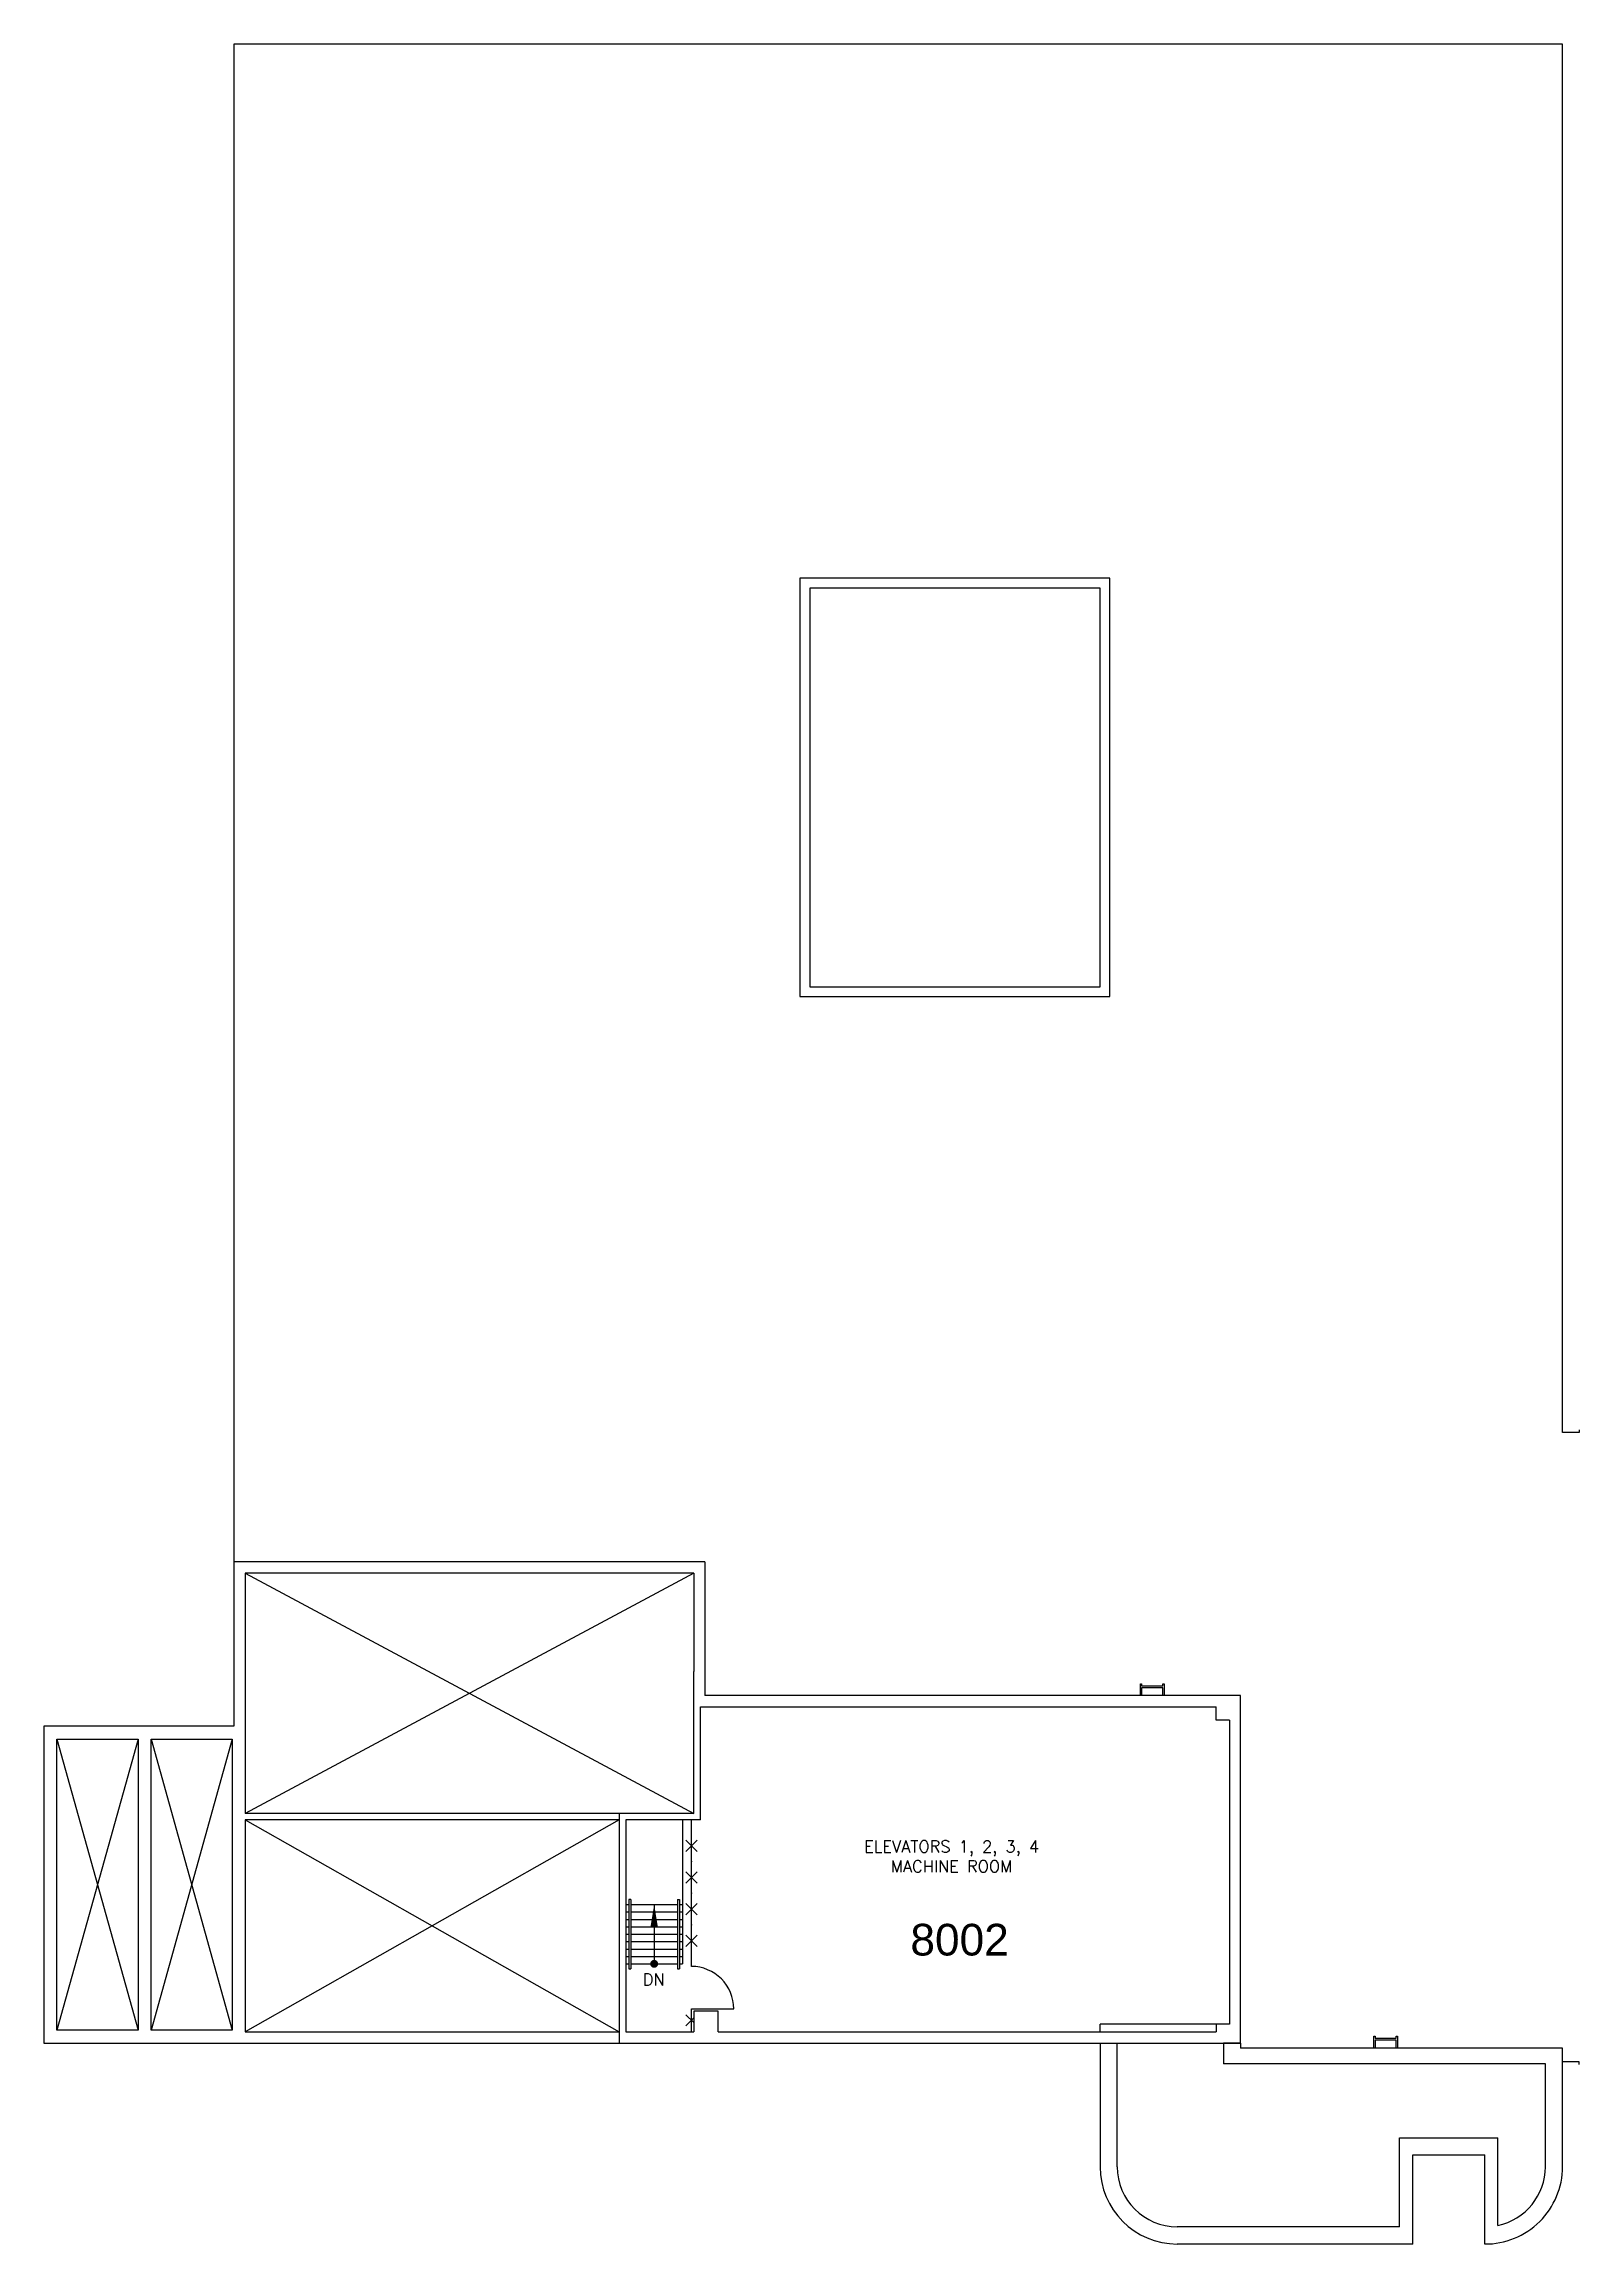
# Model space of a CAD drawing. Extents: x 2547 to 7658, y 1662 to 4736.
# Drawn here: x 2547 to 3710, y 2825 to 4492 of the extents above; entities that cross this region are included whole.
import ezdxf

# ---------------------------------------------------------------- set-up
doc = ezdxf.new("R2010")
doc.units = 0
doc.header["$MEASUREMENT"] = 0
doc.layers.get('0').update_dxf_attribs({"linetype": 'CONTINUOUS'})
for name, color, linetype in [('A-ANNO-TEXT', 4, 'CONTINUOUS'), ('A-ANNO-TX192', 4, 'CONTINUOUS'), ('A-FLOR-CURB', 2, 'CONTINUOUS'), ('A-FLOR-HRAL', 1, 'CONTINUOUS'), ('A-FLOR-STRS', 2, 'CONTINUOUS'), ('A-ROOF-LEVL-MED', 2, 'CONTINUOUS'), ('A-ROOF-LEVL-THICK', 3, 'CONTINUOUS'), ('A-SHFT', 1, 'CONTINUOUS'), ('A-WALL-FENCE', 3, 'CONTINUOUS'), ('A-WALL-FULL', 6, 'CONTINUOUS'), ('A-WALL-PRHT', 3, 'CONTINUOUS')]:
    doc.layers.add(name, color=color, linetype=linetype)
doc.styles.add('ARIAL', font='arial.ttf', dxfattribs={"width": 0.95})
doc.styles.get("Standard").update_dxf_attribs({"font": 'simplex'})
doc.dimstyles.new('DIM-96', dxfattribs={"dimscale": 96, "dimtxt": 0.18, "dimasz": 0.18, "dimexe": 0.18, "dimexo": 0.0625, "dimgap": 0.125, "dimtad": 1, "dimdec": 4, "dimzin": 0, "dimdsep": 46, "dimlunit": 4, "dimtxsty": 'Standard', "dimblk": 'ARCHTICK', "dimcen": 0.09, "dimadec": 0, "dimazin": 0, "dimtfac": 1, "dimtdec": 4, "dimtofl": 0, "dimtmove": 2, "dimatfit": 2, "dimfxl": 1, "dimtolj": 1, "dimtzin": 0, "dimarcsym": 0})

msp = doc.modelspace()

# ---------------------------------------------------------------- texts
at = {"layer": 'A-ANNO-TEXT', "char_height": 9, "attachment_point": 5}
for s, insert, width in [('ELEVATORS 1, 2, 3, 4\\PMACHINE ROOM', (3234.4, 3118.2), 164.352), ('DN', (3008.6, 3024.9), 36)]:
    msp.add_mtext(s, dxfattribs=dict(at, insert=insert, width=width))
at = {"layer": 'A-ANNO-TX192', "style": 'ARIAL'}
msp.add_text('8002', height=24, dxfattribs=at).set_placement((3203.2, 3043.1))

# ---------------------------------------------------------------- blocks, each defined once
blk = doc.blocks.new('_ArchTick')
at = {"color": 0, "linetype": 'ByBlock', "const_width": 0.15}
blk.add_lwpolyline([(-0.5, -0.5), (0.5, 0.5)], dxfattribs=at)

# ---------------------------------------------------------------- linework, layer by layer
at = {"layer": 'A-ANNO-TEXT'}
for p, q in [((2699, 3332.8), (3039, 3150.8)), ((3039, 3332.8), (2699, 3150.8)), ((2982.5, 3145.8), (2699, 2985.3)), ((2699, 3145.8), (2982.5, 2985.3))]:
    msp.add_line(p, q, dxfattribs=at)
at = {"layer": 'A-ANNO-TEXT', "const_width": 3}
msp.add_lwpolyline([(3007.5, 3036.8, -1), (3010.5, 3036.8, -1)], format="xyb", close=True, dxfattribs=at)
at = {"layer": 'A-FLOR-CURB'}
for p, q in [((3030.5, 3145.8), (3030.5, 3036.8)), ((2987.5, 3036.8), (2989.7, 3036.8)), ((2991.2, 3036.8), (3026.8, 3036.8)), ((3028.3, 3036.8), (3030.5, 3036.8))]:
    msp.add_line(p, q, dxfattribs=at)
at = {"layer": 'A-FLOR-HRAL'}
for p, q in [((2989.7, 3085.5), (2989.7, 3033)), ((2991.2, 3085.5), (2989.7, 3085.5)), ((2991.2, 3085.5), (2991.2, 3033)), ((3026.8, 3085.5), (3026.8, 3033)), ((3026.8, 3085.5), (3028.3, 3085.5)), ((3028.3, 3085.5), (3028.3, 3033)), ((2989.7, 3033), (2991.2, 3033)), ((3026.8, 3033), (3028.3, 3033))]:
    msp.add_line(p, q, dxfattribs=at)
at = {"layer": 'A-FLOR-STRS'}
for p, q in [((2987.5, 3081.8), (2989.7, 3081.8)), ((2987.5, 3076.1), (2989.7, 3076.1)), ((2987.5, 3070.5), (2989.7, 3070.5)), ((2991.2, 3081.8), (3026.8, 3081.8)), ((2991.2, 3076.1), (3026.8, 3076.1)), ((2991.2, 3070.5), (3026.8, 3070.5)), ((3028.3, 3081.8), (3030.5, 3081.8)), ((3028.3, 3076.1), (3030.5, 3076.1)), ((3028.3, 3070.5), (3030.5, 3070.5)), ((2987.5, 3064.9), (2989.7, 3064.9)), ((2987.5, 3059.3), (2989.7, 3059.3)), ((2987.5, 3053.6), (2989.7, 3053.6)), ((2991.2, 3064.9), (3026.8, 3064.9)), ((2991.2, 3059.3), (3026.8, 3059.3)), ((2991.2, 3053.6), (3026.8, 3053.6)), ((3028.3, 3064.9), (3030.5, 3064.9)), ((3028.3, 3059.3), (3030.5, 3059.3)), ((3028.3, 3053.6), (3030.5, 3053.6)), ((2987.5, 3048), (2989.7, 3048)), ((2987.5, 3042.4), (2989.7, 3042.4)), ((2991.2, 3048), (3026.8, 3048)), ((2991.2, 3042.4), (3026.8, 3042.4)), ((3028.3, 3048), (3030.5, 3048)), ((3028.3, 3042.4), (3030.5, 3042.4))]:
    msp.add_line(p, q, dxfattribs=at)
for points in [[(3378.5, 3247.5), (3394.5, 3247.5), (3394.5, 3249), (3395.5, 3249), (3395.5, 3240), (3394.5, 3240), (3394.5, 3246), (3378.5, 3246), (3378.5, 3240), (3377.5, 3240), (3377.5, 3249), (3378.5, 3249)], [(3555.5, 2980.5), (3571.5, 2980.5), (3571.5, 2982), (3572.5, 2982), (3572.5, 2973), (3571.5, 2973), (3571.5, 2979), (3555.5, 2979), (3555.5, 2973), (3554.5, 2973), (3554.5, 2982), (3555.5, 2982)]]:
    msp.add_lwpolyline(points, close=True, dxfattribs=at)
at = {"layer": 'A-ROOF-LEVL-MED'}
for p, q in [((3127, 4079.2), (3127, 3777.2)), ((3347, 4079.2), (3127, 4079.2)), ((3347, 3777.2), (3347, 4079.2)), ((3127, 3777.2), (3347, 3777.2))]:
    msp.add_line(p, q, dxfattribs=at)
for points in [[(3697.5, 3439.5), (3697.5, 4491.5), (2690.5, 4491.5), (2690.5, 3323)], [(3710, 3441.5), (3710, 3439.5), (3697.5, 3439.5)], [(3710, 2960.5), (3710, 2962.5), (3697.5, 2962.5)]]:
    msp.add_lwpolyline(points, dxfattribs=at)
at = {"layer": 'A-ROOF-LEVL-THICK'}
for p, q in [((3354.5, 4086.8), (3119.5, 4086.8)), ((3119.5, 4086.8), (3119.5, 3769.8)), ((3354.5, 3769.8), (3354.5, 4086.8)), ((3119.5, 3769.8), (3354.5, 3769.8)), ((3347, 2976.8), (3347, 2883)), ((3360, 2883), (3360, 2976.8)), ((3453.5, 2976.8), (3440.5, 2976.8)), ((3440.5, 2976.8), (3440.5, 2961)), ((3453.5, 2976.8), (3453.5, 2973)), ((3697.5, 2973), (3453.5, 2973)), ((3697.5, 2883), (3697.5, 2973)), ((3684.5, 2961), (3440.5, 2961)), ((3684.5, 2883), (3684.5, 2961)), ((3574, 2837.5), (3574, 2905)), ((3574, 2905), (3648.5, 2905)), ((3648.5, 2838.5), (3648.5, 2905)), ((3584, 2824.5), (3584, 2892)), ((3584, 2892), (3638.5, 2892)), ((3638.5, 2824.5), (3638.5, 2892)), ((3574, 2837.5), (3405.5, 2837.5)), ((3584, 2824.5), (3405.5, 2824.5))]:
    msp.add_line(p, q, dxfattribs=at)
for centre, radius, start, end in [((3405.5, 2883), 58.5, 180, 270), ((3405.5, 2883), 45.5, 180, 270), ((3639, 2883), 58.5, 269.5103, 0), ((3639, 2883), 45.5, 282.0515, 0)]:
    msp.add_arc(centre, radius, start, end, dxfattribs=at)
at = {"layer": 'A-SHFT'}
for p, q in [((2618, 3207), (2556.2, 2986.5)), ((2556.2, 3207), (2618, 2986.5)), ((2627.8, 3207), (2689.2, 2986.5)), ((2689.2, 3207), (2627.8, 2986.5))]:
    msp.add_line(p, q, dxfattribs=at)
at = {"layer": 'A-WALL-FENCE'}
for p, q in [((3033, 3130.5), (3041.5, 3122)), ((3041.5, 3130.5), (3033, 3122)), ((3033, 3106.5), (3041.5, 3098)), ((3041.5, 3106.5), (3033, 3098)), ((3033, 3082.5), (3041.5, 3074)), ((3041.5, 3082.5), (3033, 3074)), ((3033, 3058.5), (3041.5, 3050)), ((3041.5, 3058.5), (3033, 3050)), ((3033, 2998.2), (3039, 2992.3)), ((3039, 2995.8), (3033, 2989.8))]:
    msp.add_line(p, q, dxfattribs=at)
msp.add_lwpolyline([(3037.3, 2985.3), (3037.3, 3002.8), (3069.3, 3002.8, 0.414214), (3037.3, 3034.8), (3037.3, 3145.8)], format="xyb", dxfattribs=at)
for p in [(3037.3, 3114.3), (3037.3, 3090.3), (3037.3, 3066.3)]:
    msp.add_point(p, dxfattribs=at)
at = {"layer": 'A-WALL-FULL'}
for p, q in [((3047.5, 3341.3), (2690.5, 3341.3)), ((2690.5, 3341.3), (2690.5, 3216.8)), ((3047.5, 3341.3), (3047.5, 3240)), ((3039, 3332.8), (2699, 3332.8)), ((2699, 3332.8), (2699, 3150.8)), ((3039, 3332.8), (3039, 3258.3)), ((3039, 3150.8), (3039, 3258.3)), ((3453.5, 3240), (3047.5, 3240)), ((3453.5, 2976.8), (3453.5, 3240)), ((3044, 3145.8), (3044, 3231.5)), ((3044, 3231.5), (3435, 3231.5)), ((2690.5, 3216.8), (2546.5, 3216.8)), ((2546.5, 3216.8), (2546.5, 2976.8)), ((2556.2, 2986.5), (2556.2, 3207)), ((2556.2, 3207), (2618, 3207)), ((2618, 3207), (2618, 2986.5)), ((2627.8, 2986.5), (2627.8, 3207)), ((2627.8, 3207), (2689.2, 3207)), ((2689.2, 3207), (2689.2, 2986.5)), ((2989.5, 3150.8), (2699, 3150.8)), ((3039, 3150.8), (2982.5, 3150.8)), ((2982.5, 3150.8), (2982.5, 2976.8)), ((2699, 3145.8), (2699, 2985.3)), ((2982.5, 3145.8), (2699, 3145.8)), ((3044, 3145.8), (2987.5, 3145.8)), ((2989.5, 3145.8), (2987.5, 3145.8)), ((2987.5, 3145.8), (2987.5, 2985.3)), ((3057.5, 3000.8), (3039, 3000.8)), ((3039, 3000.8), (3039, 2985.3)), ((3057.5, 2985.3), (3057.5, 3000.8)), ((2618, 2986.5), (2556.2, 2986.5)), ((2689.2, 2986.5), (2627.8, 2986.5)), ((2699, 2985.3), (2982.5, 2985.3)), ((2987.5, 2985.3), (3039, 2985.3)), ((3057.5, 2985.3), (3435, 2985.3)), ((2546.5, 2976.8), (3347, 2976.8)), ((2982.5, 2976.8), (3453.5, 2976.8))]:
    msp.add_line(p, q, dxfattribs=at)
for points in [[(3445, 3221.5), (3435, 3221.5), (3435, 3231.5)], [(3445, 3221.5), (3445, 2991.2), (3435, 2991.2), (3435, 2985.3)]]:
    msp.add_lwpolyline(points, dxfattribs=at)
at = {"layer": 'A-WALL-PRHT'}
for p in [(3347, 2985.3), (3435, 2991.2)]:
    msp.add_line(p, (3347, 2991.2), dxfattribs=at)

msp.set_redraw_order([(e.dxf.handle, doc.entitydb.next_handle()) for e in msp.query("TEXT MTEXT ATTDEF DIMENSION ARC_DIMENSION")])  # texts and dimensions are drawn at this point

# ---------------------------------------------------------------- leaders
at = {"layer": 'A-ANNO-TEXT'}
msp.add_leader([(3009, 3081.8), (3009, 3036.8)], dimstyle='DIM-96', override={"dimgap": 0.09, "dimtad": 0}, dxfattribs=at)

doc.saveas('drawing.dxf')
